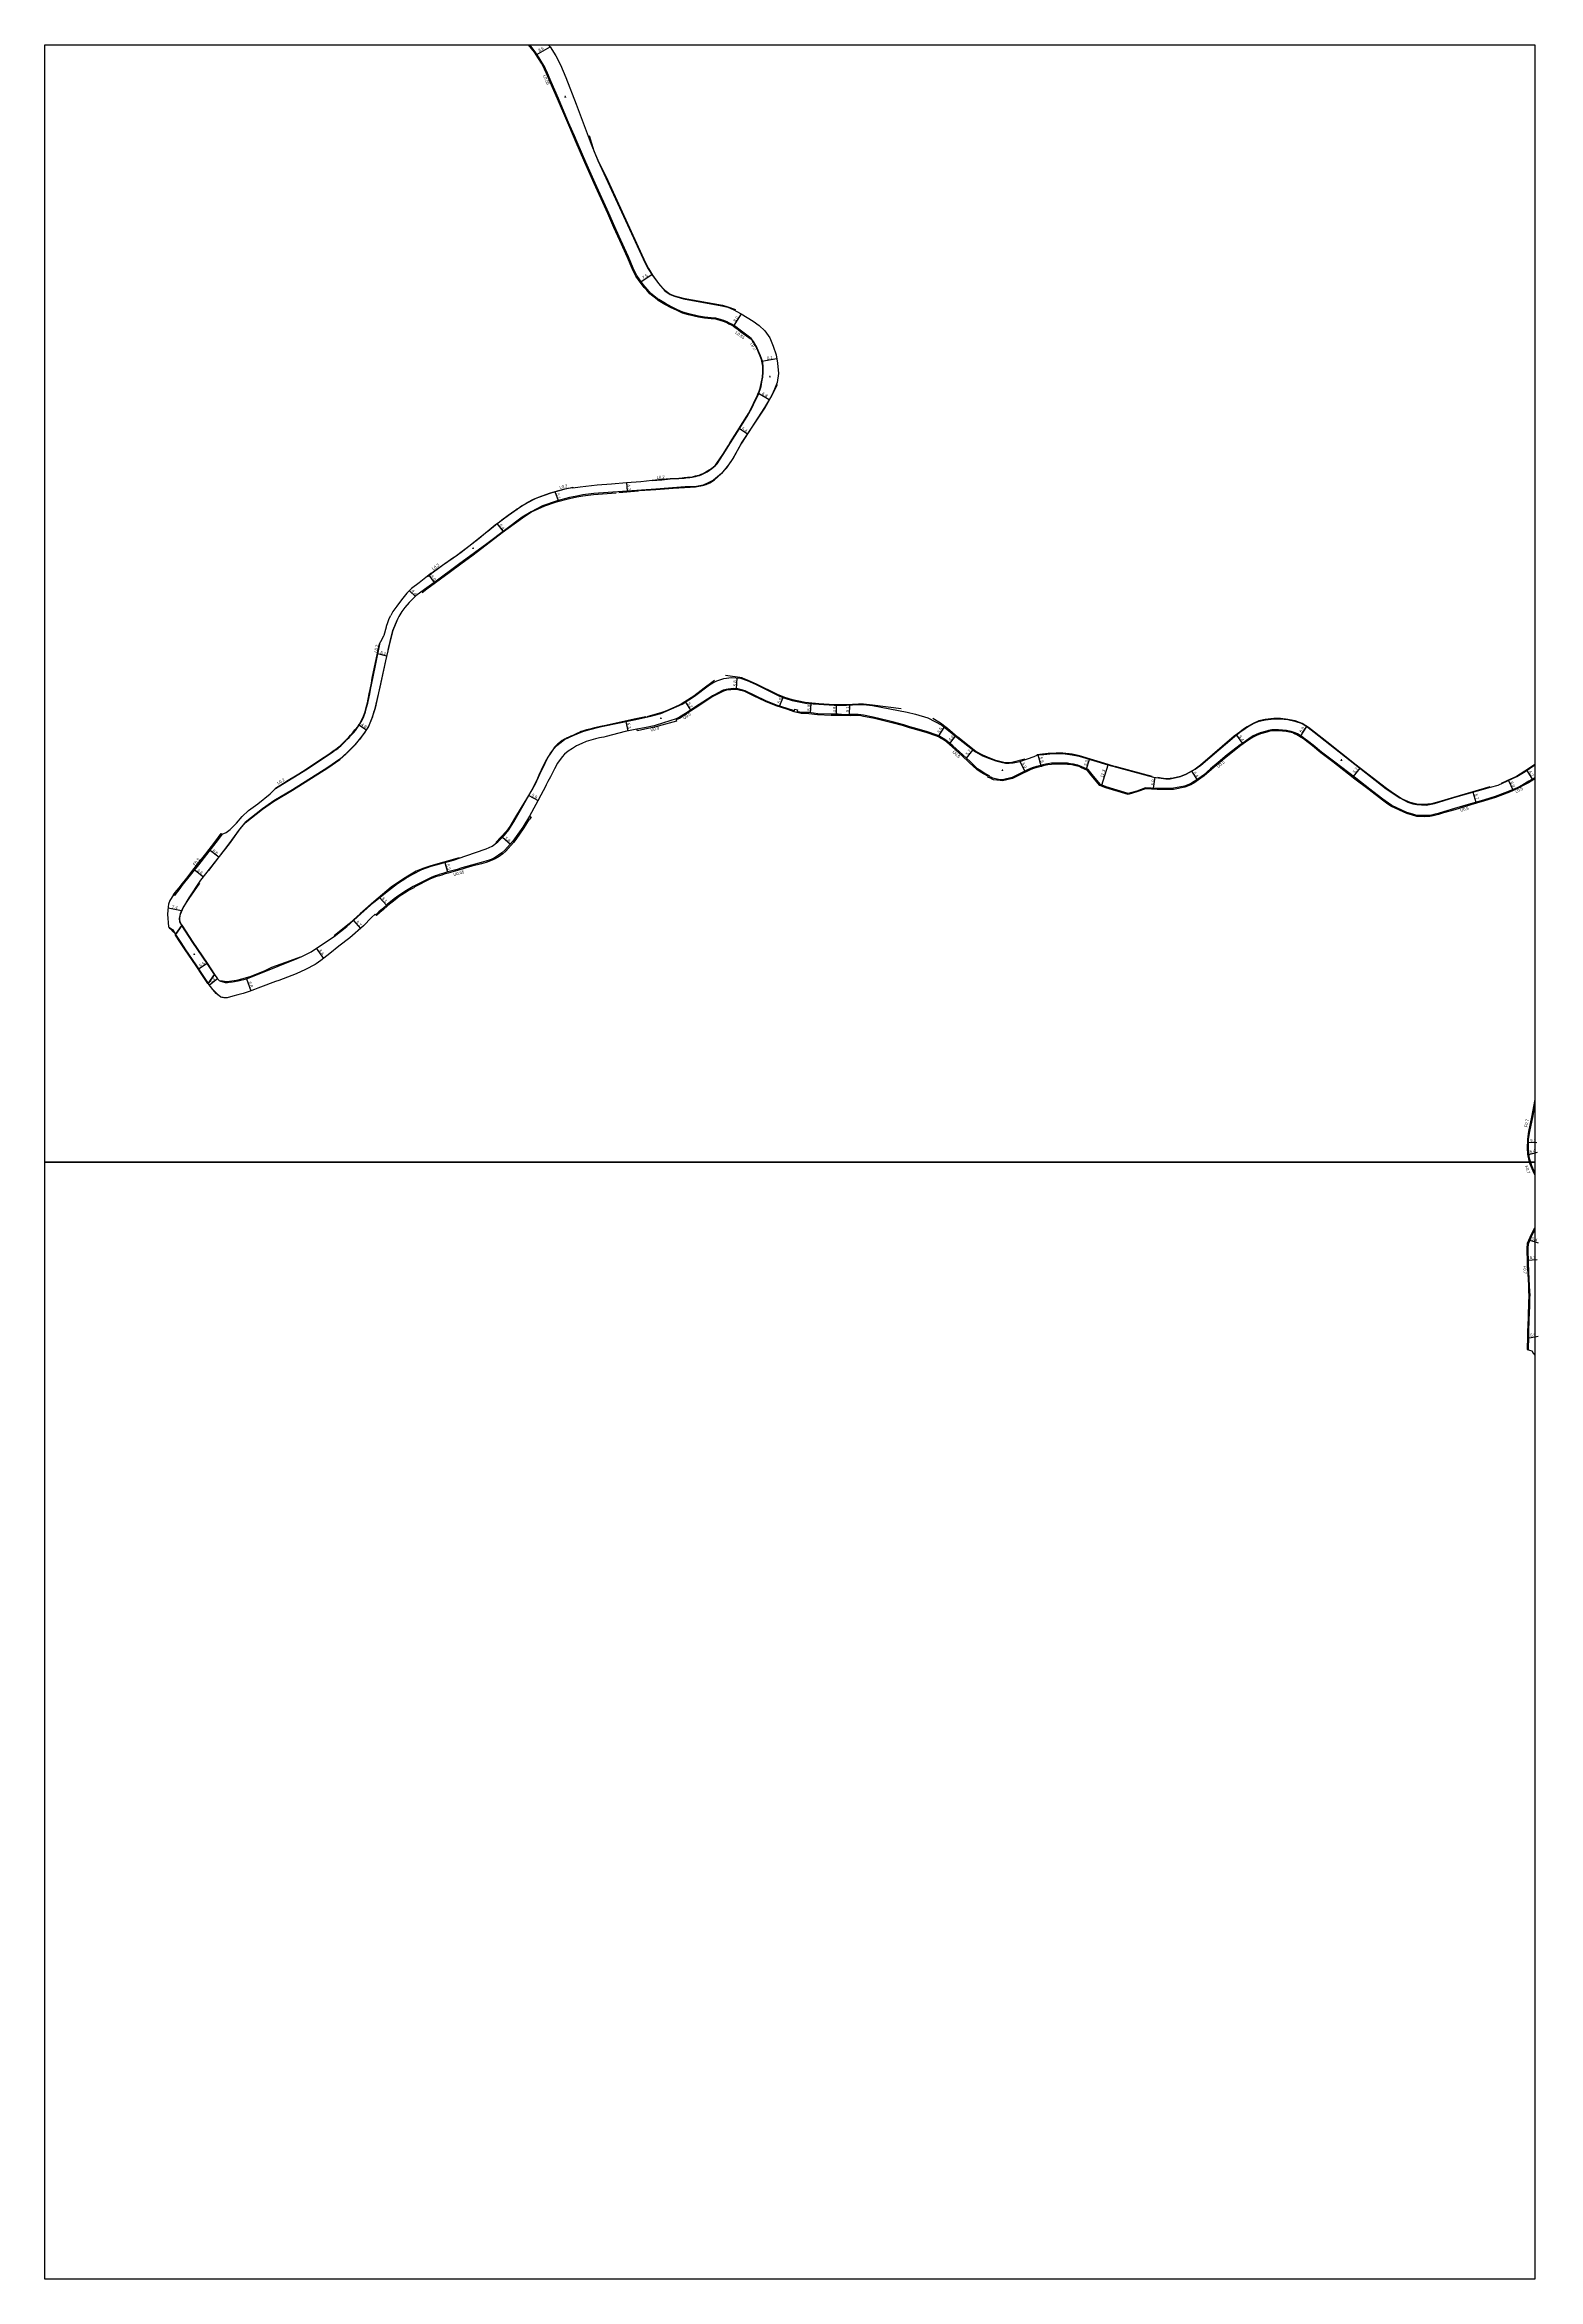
# Model space of a CAD drawing. Header units: metres. Extents: x -29600 to -27998, y -77400 to -75000.
# Drawn here: x -28800 to -27998, y -77400 to -76200 of the extents above; entities that cross this region are included whole.
import ezdxf

# ---------------------------------------------------------------- set-up
doc = ezdxf.new("R2010")
doc.units = ezdxf.units.M
doc.header["$LTSCALE"] = 2.5
for name, color, linetype in [('側溝・桝', 7, 'Continuous'), ('図郭', 7, 'Continuous'), ('幅員', 7, 'Continuous'), ('歩道・分離帯・安全施設', 7, 'Continuous'), ('舗装', 7, 'Continuous'), ('道路', 7, 'Continuous')]:
    doc.layers.add(name, color=color, linetype=linetype)
doc.styles.get("Standard").update_dxf_attribs({"font": ''})
doc.styles.add('YOKO_DECO', font='txt.shx', dxfattribs={"bigfont": 'extfont.shx'})
doc.styles.get('Standard').set_extended_font_data('@MS PGothic')

msp = doc.modelspace()

# ---------------------------------------------------------------- linework, layer by layer
at = {"layer": '側溝・桝'}
for points in [[(-28473.9, -76433.8), (-28473.9, -76434), (-28468.6, -76433.6), (-28464.1, -76433.2), (-28459.5, -76433), (-28457.7, -76432.8), (-28456.7, -76432.7), (-28454.9, -76432.5), (-28453.7, -76432.4), (-28452.4, -76432.2), (-28451.6, -76432.1), (-28450.5, -76431.8), (-28449.6, -76431.6), (-28448.5, -76431.3), (-28447.5, -76430.9), (-28446.4, -76430.4), (-28445.4, -76429.9), (-28444.4, -76429.3), (-28443.1, -76428.5), (-28441.9, -76427.6), (-28440.9, -76426.9), (-28440, -76426.1), (-28439.3, -76425.4), (-28439, -76425), (-28435.7, -76420.1), (-28432.6, -76415.3), (-28431.8, -76413.8), (-28428.1, -76407.9), (-28426.2, -76405), (-28422.9, -76399.6), (-28422, -76398.1), (-28420.3, -76395.1), (-28418.3, -76390.9), (-28417.5, -76389.2), (-28416.8, -76387.7), (-28416.2, -76386), (-28415.8, -76385.1), (-28415.4, -76383.6), (-28414.9, -76381.1), (-28414.5, -76378.5), (-28414.3, -76375.8), (-28414.3, -76373.8), (-28414.3, -76372.6), (-28414.5, -76370.9), (-28414.7, -76370), (-28414.9, -76369), (-28415.6, -76367.1), (-28416.9, -76364.2), (-28417.9, -76362), (-28418.8, -76360.6), (-28419.5, -76359.4), (-28420, -76358.6), (-28420.7, -76357.8), (-28420.7, -76357.8), (-28421.6, -76357), (-28425.9, -76353.9), (-28427.4, -76352.8), (-28429, -76351.6), (-28429.7, -76351), (-28430.3, -76350.6), (-28431.3, -76350), (-28432.3, -76349.5), (-28433.6, -76348.8), (-28434.4, -76348.5), (-28435.4, -76348.1), (-28436.6, -76347.7), (-28439.6, -76346.9), (-28442.1, -76346.7), (-28445.7, -76346.3), (-28448.9, -76345.8), (-28454.2, -76344.6), (-28457.4, -76343.6), (-28460.2, -76342.3), (-28463.5, -76340.8), (-28466.7, -76339), (-28470.3, -76336.9), (-28470.9, -76336.4), (-28474.7, -76333.4), (-28476.3, -76331.5), (-28477.8, -76329.9), (-28479.3, -76328), (-28482.1, -76324), (-28484, -76320), (-28486.6, -76314), (-28490.7, -76305), (-28493.9, -76297.9), (-28497.2, -76290.4), (-28504.5, -76274.3), (-28509.4, -76263), (-28514.1, -76252.3), (-28515.6, -76248.9), (-28518.7, -76241.7), (-28524.2, -76228.9), (-28528.1, -76219.9), (-28530, -76215.3), (-28531.1, -76213), (-28531.7, -76211.7), (-28532.9, -76209.7), (-28534.5, -76207.1), (-28536.7, -76203.8), (-28539.6, -76200)], [(-28516.4, -76437.9), (-28517.7, -76438.1), (-28518.8, -76438.3), (-28520.6, -76438.7), (-28521.2, -76438.8), (-28525.8, -76440.1), (-28528.3, -76440.9), (-28534.8, -76443.1), (-28536.6, -76443.9), (-28537.8, -76444.5), (-28540, -76445.6), (-28540.8, -76446.1), (-28541.4, -76446.4), (-28542.5, -76447.1), (-28543.8, -76447.9), (-28545.6, -76449.1), (-28546.2, -76449.5), (-28546.5, -76449.7), (-28547.2, -76450.1), (-28547.9, -76450.7), (-28549.2, -76451.5), (-28551, -76452.8), (-28554.4, -76455.4), (-28555.8, -76456.4), (-28557.7, -76457.9), (-28559.3, -76459.1), (-28560, -76459.7), (-28561.2, -76460.7), (-28563.3, -76462.4), (-28566.8, -76465.2), (-28572.2, -76469.4), (-28576.4, -76472.7), (-28578.9, -76474.5), (-28580.7, -76475.8), (-28586.4, -76479.7), (-28589.3, -76481.8), (-28592.5, -76484.1)], [(-28594.5, -76485.4), (-28594.4, -76485.5), (-28592.5, -76484.1)], [(-28676, -76599.5), (-28670, -76595.7), (-28663.5, -76591.7), (-28658.9, -76588.8), (-28652.4, -76584.5), (-28647.4, -76581.1), (-28646, -76580.2), (-28644.4, -76579.1), (-28643.7, -76578.6), (-28642.5, -76577.7), (-28641.9, -76577.2), (-28641, -76576.5), (-28640.4, -76575.9), (-28638.9, -76574.4), (-28637.7, -76573.2), (-28636.5, -76572), (-28635.6, -76571), (-28634.1, -76569.3), (-28633.2, -76568.2), (-28631.7, -76566.2), (-28630.9, -76565), (-28630.7, -76564.6), (-28630.1, -76563.6), (-28629.4, -76562.3), (-28628.7, -76560.7), (-28627.8, -76558.3), (-28627.2, -76556), (-28626.5, -76553.6), (-28625.5, -76548.6), (-28625.1, -76546.3), (-28624.4, -76542.8), (-28623.9, -76540.3), (-28620, -76521.9), (-28620.2, -76521.8)], [(-28397.4, -76557.7), (-28401.4, -76556.4), (-28407.1, -76554.6), (-28412.8, -76552.3), (-28418.8, -76549.5), (-28424, -76547), (-28427.9, -76545.9), (-28430.2, -76545.8), (-28431.7, -76545.9), (-28433, -76546.1), (-28434.1, -76546.3), (-28435.7, -76546.7), (-28436.4, -76547), (-28440, -76548.9), (-28441.4, -76549.7), (-28444.2, -76551.5), (-28451.1, -76555.9), (-28455.9, -76559.1), (-28459.1, -76561.2), (-28461, -76562.1), (-28467.8, -76564.1), (-28472.8, -76565.7), (-28477.9, -76566.8), (-28482, -76567.6)], [(-28021.1, -76604.3), (-28021.3, -76603.8), (-28027, -76605.5), (-28034.5, -76607.7), (-28043.1, -76610.2), (-28049, -76612), (-28051.8, -76612.9), (-28054.1, -76613.4), (-28054.7, -76613.5), (-28056.4, -76613.9), (-28057.7, -76613.9), (-28059.3, -76614), (-28061.1, -76613.9), (-28063.3, -76613.9), (-28065.5, -76613.2), (-28068.6, -76612.4), (-28076.7, -76608.6), (-28078.6, -76607.3), (-28081.5, -76605.2), (-28088.5, -76599.8), (-28096.1, -76593.9), (-28108, -76584.7), (-28114.5, -76579.9), (-28119, -76576.1), (-28121.3, -76574.3), (-28123.9, -76572.4), (-28125.1, -76571.5), (-28127.4, -76570.1), (-28128.7, -76569.5), (-28129.7, -76569.1), (-28130.7, -76568.8), (-28131.6, -76568.6), (-28133.3, -76568.2), (-28137.6, -76567.9), (-28140, -76567.9), (-28141.2, -76568), (-28142.9, -76568.3), (-28144, -76568.6), (-28147.4, -76569.6), (-28149.6, -76570.5), (-28151.1, -76571.2), (-28152.7, -76572.2), (-28155.5, -76574.1), (-28158.2, -76575.9), (-28165.1, -76581.4), (-28170, -76585.5), (-28174, -76588.9), (-28177.9, -76592.2), (-28180.8, -76594.4), (-28182.8, -76595.7), (-28184.9, -76596.9), (-28188.1, -76598.2), (-28193.9, -76599.3), (-28202.8, -76599.4), (-28209, -76599), (-28213.7, -76600.8), (-28218.3, -76602.1), (-28230.1, -76598.6), (-28233.2, -76597.3), (-28237.7, -76591.9), (-28239.7, -76589.3), (-28243.1, -76587.8), (-28244.4, -76587.2), (-28245.3, -76586.9), (-28246.2, -76586.7), (-28247.7, -76586.4), (-28249.2, -76586.1), (-28250.8, -76585.9), (-28252.8, -76585.8), (-28254.2, -76585.8), (-28255.7, -76585.9), (-28257.5, -76585.8), (-28259.5, -76585.9), (-28261.5, -76586.2), (-28262.5, -76586.4), (-28264.1, -76586.8), (-28265.1, -76587.1), (-28266.6, -76587.4), (-28267.5, -76587.6), (-28269.9, -76588.4), (-28271.1, -76588.9), (-28272.3, -76589.4), (-28275.5, -76591.1), (-28280.5, -76593.6), (-28285.8, -76594.7), (-28287, -76594.7), (-28290.3, -76594.1), (-28291.4, -76593.7), (-28292, -76593.3), (-28292.7, -76593.1), (-28292.5, -76592.8), (-28295.8, -76591.1), (-28297.4, -76590), (-28299.1, -76588.8), (-28303.2, -76585), (-28307.1, -76581.4), (-28312.4, -76576.6), (-28315.3, -76574.1), (-28316.2, -76573.4), (-28317.7, -76572.5), (-28318.5, -76572), (-28319.9, -76571.2), (-28321.4, -76570.6), (-28326.1, -76569), (-28331.5, -76567.4), (-28335.5, -76566.3), (-28338.8, -76565.2), (-28344.9, -76563.6), (-28352.9, -76561.7), (-28354.4, -76561.3), (-28355.2, -76561.2), (-28360.3, -76560.1), (-28361.8, -76559.8), (-28363.2, -76559.7), (-28363.8, -76559.7), (-28365.2, -76559.7), (-28367.9, -76559.7), (-28367.9, -76559.8), (-28370.3, -76559.8), (-28374, -76559.6), (-28377.8, -76559.6), (-28384.9, -76559.3), (-28389.6, -76558.7), (-28391.3, -76558.7), (-28393.8, -76558.6), (-28396.1, -76558)], [(-28000, -76593.7), (-28003.2, -76595.5), (-28006.4, -76597.4), (-28009.5, -76599), (-28013.8, -76600.9), (-28021.3, -76603.8)], [(-28539.7, -76614.3), (-28543.3, -76620.2), (-28547.7, -76626.4), (-28548.8, -76627.9), (-28552.9, -76632.6), (-28554.5, -76634), (-28556.4, -76635.3), (-28558.5, -76636.6), (-28559.9, -76637.4), (-28560.9, -76637.7), (-28563.2, -76638.4), (-28565.6, -76639.1), (-28570.8, -76640.6), (-28574, -76641.5), (-28576, -76642.1), (-28578.6, -76642.9), (-28583.5, -76644.2), (-28585.7, -76644.9), (-28587, -76645.3), (-28588.2, -76645.6), (-28589.1, -76645.9), (-28590.3, -76646.3), (-28591.6, -76646.8), (-28592.2, -76647), (-28593.5, -76647.7), (-28601.5, -76651.7), (-28602.2, -76652.1), (-28604.9, -76653.6), (-28605.8, -76654.2), (-28609.9, -76656.8), (-28612.3, -76658.7), (-28616.2, -76661.8), (-28618.7, -76664), (-28620.6, -76665.6), (-28622.2, -76667.3)], [(-28704.7, -76624), (-28708.2, -76628.5), (-28713.1, -76634.8), (-28717.5, -76640.4), (-28721.2, -76645.1), (-28722.6, -76646.9), (-28726.3, -76651.6), (-28727.4, -76653.1), (-28728.6, -76654.5), (-28729.5, -76655.6), (-28730.4, -76656.8), (-28730.8, -76656.5)], [(-28002.2, -76800), (-28002.3, -76799.8), (-28002.8, -76798.1), (-28003, -76796.6), (-28003.2, -76795.6), (-28003.4, -76792.8), (-28003.3, -76787.8), (-28002.7, -76783.7), (-28001.1, -76776.1), (-28000, -76770.1)], [(-28000, -76805.4), (-28000, -76805.3), (-28000.5, -76804.5), (-28001, -76803.3), (-28001.5, -76802), (-28001.8, -76801.2), (-28002.2, -76800)], [(-28003.3, -76900.9), (-28003.2, -76893.5), (-28003.1, -76889.9), (-28003.1, -76888.8), (-28003, -76886.9), (-28002.9, -76884.4), (-28002.8, -76881.3), (-28002.7, -76876.8), (-28002.6, -76874.7), (-28002.6, -76872.9), (-28002.5, -76871.4), (-28002.6, -76869.6), (-28002.8, -76866.3), (-28002.9, -76863), (-28003.3, -76854.5), (-28003.6, -76846.3), (-28003.4, -76843.9), (-28001.3, -76839.1), (-28000, -76836.6)]]:
    msp.add_lwpolyline(points, dxfattribs=at)
msp.add_lwpolyline([(-28397.6, -76558.3), (-28397.3, -76556.9), (-28395.9, -76557.2), (-28396.2, -76558.6)], close=True, dxfattribs=at)
at = {"layer": '図郭'}
for points in [[(-28800, -76200), (-28000, -76200), (-28000, -76800), (-28800, -76800)], [(-28800, -76800), (-28000, -76800), (-28000, -77400), (-28800, -77400)]]:
    msp.add_lwpolyline(points, close=True, dxfattribs=at)
at = {"layer": '幅員'}
for points in [[(-28536.2, -76205.4), (-28528.7, -76201.2)], [(-28480.3, -76327.5), (-28474, -76323.4)], [(-28430.1, -76351.4), (-28425.8, -76344.6)], [(-28414.9, -76370), (-28406.9, -76368.6)], [(-28416.8, -76387.1), (-28411, -76390.5)], [(-28427.2, -76406), (-28422.7, -76409)], [(-28487.7, -76435.1), (-28487.3, -76439.8)], [(-28526.1, -76440), (-28524.4, -76444.8)], [(-28557.2, -76457.2), (-28553.9, -76461.5)], [(-28621.3, -76527), (-28616.4, -76528.1)], [(-28428.5, -76545.9), (-28428.2, -76540.1)], [(-28456, -76553), (-28453.2, -76557.3)], [(-28405.4, -76555.2), (-28403.5, -76550.5)], [(-28388.8, -76558.8), (-28388.5, -76553.9)], [(-28374.8, -76559.6), (-28374.8, -76554.7)], [(-28367.9, -76559.7), (-28367.8, -76554.6)], [(-28631.4, -76565.3), (-28627.3, -76567.9)], [(-28488, -76563.5), (-28487, -76568.6)], [(-28319.9, -76571.2), (-28317, -76566.6)], [(-28314.1, -76575.2), (-28311, -76571.3)], [(-28160.1, -76570.7), (-28157, -76575.1)], [(-28125.6, -76571.2), (-28122.4, -76566.2)], [(-28305.1, -76583.2), (-28301.6, -76578.8)], [(-28266.7, -76581.4), (-28265.1, -76587.1)], [(-28240.6, -76588.9), (-28239, -76583.8)], [(-28276.5, -76584.9), (-28273.8, -76590.2)], [(-28232.4, -76597.6), (-28229.1, -76586.8)], [(-28204.6, -76599.3), (-28203.7, -76593.4)], [(-28184.3, -76590.2), (-28181.3, -76594.7)], [(-28097.3, -76593), (-28093.8, -76588.5)], [(-28014, -76595.1), (-28011.6, -76600.5)], [(-28004.2, -76589.7), (-28001, -76594.9)], [(-28540, -76603.2), (-28535.1, -76605.8)], [(-28033.3, -76601.4), (-28031.7, -76606.8)], [(-28554.2, -76625.6), (-28550, -76629.3)], [(-28720, -76642.8), (-28714.8, -76646.8)], [(-28711.7, -76632.1), (-28706.5, -76636.2)], [(-28585.2, -76639.2), (-28583.7, -76644.3)], [(-28733.8, -76663.5), (-28726.5, -76664.9)], [(-28620.2, -76658), (-28616.5, -76662.1)], [(-28634.2, -76670.4), (-28630.5, -76674.6)], [(-28654.2, -76685.2), (-28650.4, -76690.7)], [(-28691.7, -76701.6), (-28689.3, -76708)], [(-28004, -76789.4), (-27998.9, -76789.5)], [(-28003.8, -76796.1), (-27998.5, -76794.8)], [(-28003.2, -76841.8), (-27998.1, -76843.4)], [(-28004, -76852.7), (-27998.7, -76852.4)], [(-28003.9, -76894.6), (-27998.1, -76893.6)]]:
    msp.add_lwpolyline(points, dxfattribs=at)
at = {"layer": '幅員', "flags": 128}
for points in [[(-28593.8, -76484.8), (-28590.9, -76488.8)], [(-28604.1, -76493.2), (-28601, -76496.3)], [(-28712.8, -76693.4), (-28717.4, -76696.5)], [(-28707.3, -76701.7), (-28711.5, -76705.1)]]:
    msp.add_lwpolyline(points, dxfattribs=at)
at = {"layer": '歩道・分離帯・安全施設'}
for points in [[(-28507.6, -76248.7), (-28505.1, -76257), (-28503, -76262), (-28497.6, -76273), (-28477.5, -76317.2), (-28475.9, -76320.2), (-28473.6, -76323.8), (-28470.5, -76328.2), (-28467, -76331.9), (-28464.1, -76333.9), (-28461.9, -76334.9), (-28457.2, -76336.2), (-28436.1, -76339.9), (-28433.2, -76340.7), (-28429.1, -76342.2)], [(-28480.6, -76439.4), (-28471.9, -76438.8), (-28462.5, -76438.1), (-28453.4, -76437.6), (-28450.5, -76437.4), (-28446.8, -76436.7), (-28444.9, -76436.1), (-28442.9, -76435.2), (-28440.4, -76433.6), (-28436.8, -76430.4), (-28433.8, -76427.3), (-28430.4, -76422.3), (-28425.8, -76414), (-28413.3, -76395.2), (-28409.7, -76388.7), (-28406.6, -76382.5)], [(-28491.7, -76440.4), (-28481.2, -76439.5)], [(-28597.4, -76494.1), (-28594.9, -76492.2), (-28582.8, -76483.4), (-28576.6, -76478.8), (-28570, -76473.9), (-28554.3, -76462), (-28543.5, -76454), (-28538.7, -76450.9), (-28531.5, -76447.6), (-28525.2, -76445.5), (-28518.2, -76443.7), (-28514.3, -76442.8), (-28511.1, -76442.2), (-28505.3, -76441.5), (-28493.2, -76440.7)], [(-28615.6, -76524.7), (-28614.6, -76520.4), (-28613, -76514.6), (-28610.6, -76508.6)], [(-28622.8, -76557.2), (-28619.8, -76545), (-28616.5, -76529.3)], [(-28447.5, -76546.8), (-28451.4, -76549.8), (-28457.8, -76553.8), (-28459.4, -76554.6), (-28461.4, -76555.6), (-28464.9, -76557.1), (-28467, -76558), (-28468.2, -76558.5), (-28468.7, -76558.7), (-28476.8, -76560.9)], [(-28440.4, -76541.5), (-28447.4, -76546.6)], [(-28425.6, -76540), (-28434.4, -76538.8)], [(-28340.2, -76556.7), (-28355.5, -76554.6), (-28360.3, -76554.1), (-28363.1, -76554.1), (-28369.5, -76554.5), (-28376.1, -76554.5), (-28384.3, -76553.9), (-28391.7, -76553.2), (-28398.5, -76551.9), (-28402.6, -76550.6), (-28406.6, -76549), (-28417.9, -76543.4), (-28422.7, -76541.2), (-28425.4, -76540.2)], [(-28637.8, -76580.5), (-28633.2, -76575.8), (-28631, -76573.2), (-28628.3, -76569.7), (-28626.1, -76566.3), (-28623.9, -76560.7), (-28623.1, -76557.8)], [(-28500, -76565.8), (-28500.7, -76566), (-28504.8, -76566.9), (-28507.4, -76567.6), (-28508.3, -76567.8), (-28509.1, -76568), (-28511.2, -76568.7), (-28511.9, -76568.9), (-28512.9, -76569.3), (-28514, -76569.8), (-28515.3, -76570.4), (-28516.4, -76570.9), (-28517.6, -76571.4), (-28518.6, -76571.8), (-28519.4, -76572.2), (-28520.1, -76572.5), (-28520.9, -76572.9), (-28521.6, -76573.4), (-28522.1, -76573.7), (-28523, -76574.3), (-28523.5, -76574.6), (-28523.9, -76575), (-28524.5, -76575.5), (-28525.6, -76576.6), (-28526.2, -76577.3), (-28526.9, -76578.2), (-28528.4, -76580.2), (-28529.2, -76581.6), (-28529.9, -76582.6), (-28530.6, -76583.9), (-28531.1, -76584.7), (-28533.5, -76589.6), (-28534.7, -76592.3), (-28535.4, -76594.1), (-28537.9, -76599.2), (-28541.3, -76605), (-28544.1, -76609.6), (-28547.2, -76614.7), (-28550.3, -76619.9), (-28552, -76622.4), (-28557.7, -76628.5)], [(-28477.3, -76561), (-28482.7, -76562.1), (-28499.6, -76565.7)], [(-28309.9, -76571.8), (-28315.3, -76567.2), (-28319, -76564.4), (-28323.1, -76561.8)], [(-28273.8, -76583.7), (-28280.8, -76585.5), (-28282.2, -76585.6), (-28284.2, -76585.6), (-28285.7, -76585.2), (-28289.3, -76584.4), (-28292.6, -76583.2), (-28296.3, -76581.6), (-28300, -76579.5), (-28309.8, -76571.9)], [(-28111.7, -76574.4), (-28118.3, -76569.2), (-28121.5, -76566.6), (-28124.8, -76564.6), (-28128.7, -76563.1), (-28132.5, -76562.3), (-28136.5, -76561.9), (-28140.1, -76561.9), (-28144.7, -76562.4), (-28148.1, -76563.1), (-28151.2, -76564.6), (-28154.4, -76566.4), (-28156.3, -76567.6), (-28158.4, -76569.1), (-28161.3, -76571.4), (-28179.4, -76586.9), (-28182.4, -76589.1), (-28187.2, -76591.7), (-28190.2, -76592.9), (-28194.1, -76593.8), (-28195.7, -76594.1), (-28198.1, -76594.2), (-28200.5, -76593.8), (-28202.3, -76593.5)], [(-28711.9, -76643.4), (-28700.9, -76629.1), (-28695.2, -76621.2), (-28692.4, -76617.9), (-28683, -76610.6), (-28677.1, -76606.4), (-28667, -76600.4), (-28648, -76588.4), (-28641.6, -76583.8), (-28638.2, -76580.9)], [(-28225.7, -76587.6), (-28229.1, -76586.6), (-28244.5, -76581.9), (-28248.3, -76581), (-28253.4, -76580.5), (-28256.9, -76580.5), (-28261.2, -76580.6), (-28267.4, -76581.3)], [(-28096.8, -76586.1), (-28111.6, -76574.3)], [(-28205.4, -76593), (-28225.3, -76587.7)], [(-28024.1, -76598.5), (-28043.6, -76604.2), (-28051.5, -76606.5), (-28055.4, -76607.6), (-28059.3, -76608.1), (-28063.3, -76607.9), (-28066.9, -76607), (-28070.7, -76605.3), (-28072.3, -76604.4), (-28075.9, -76602.2), (-28079.6, -76599.5), (-28096.6, -76586.3)], [(-28000, -76586.6), (-28005.3, -76590.2), (-28009.8, -76592.9), (-28014.9, -76595.4), (-28018.1, -76596.8)], [(-28577.4, -76636.6), (-28592.6, -76640.9), (-28596.9, -76642.3), (-28600.5, -76643.9), (-28604.2, -76645.9), (-28607.4, -76647.9), (-28613.9, -76652.5), (-28623.3, -76660.2), (-28630.6, -76666.7), (-28632.2, -76668.2), (-28636.4, -76672), (-28644.5, -76678.5)], [(-28726.9, -76672.2), (-28727.4, -76670.4), (-28727.5, -76668.8), (-28727, -76666.9), (-28725.4, -76663.2), (-28722.4, -76658.5), (-28716.7, -76650.2)], [(-28733.2, -76674.2), (-28732.4, -76674.7), (-28732.2, -76674.9), (-28732, -76675.1), (-28731.9, -76675.3), (-28731.5, -76675.9), (-28731, -76676.4), (-28730.7, -76676.8)], [(-28712.4, -76704.2), (-28714.9, -76700.4), (-28719, -76694.2), (-28724.5, -76686), (-28727, -76682.3), (-28729.7, -76678.2)], [(-28708.9, -76699.1), (-28726.2, -76673.2)], [(-28662.9, -76690), (-28670.7, -76692.9), (-28678.2, -76695.6), (-28681.8, -76697.3), (-28689.3, -76700.4), (-28693.6, -76701.7), (-28697, -76702.5), (-28702.1, -76703.2), (-28703.5, -76703.1), (-28705.4, -76702.8)], [(-28705.5, -76711.4), (-28705.7, -76711.3), (-28706.1, -76711), (-28707.9, -76709.5), (-28709.8, -76707.4), (-28711.4, -76705.5)]]:
    msp.add_lwpolyline(points, dxfattribs=at)
at = {"layer": '舗装'}
for points in [[(-28729.8, -76677.8), (-28726.4, -76673)], [(-28708.9, -76699.4), (-28712.3, -76704.1)]]:
    msp.add_lwpolyline(points, dxfattribs=at)
at = {"layer": '道路'}
for points in [[(-28529.7, -76200), (-28528.7, -76201.2), (-28525.6, -76206), (-28523.1, -76210.8), (-28520.2, -76217.7), (-28514.7, -76232), (-28506.6, -76253.5), (-28503.1, -76262.1), (-28477.6, -76317.3), (-28476, -76320.3), (-28473.7, -76323.9), (-28470.5, -76328.3), (-28467, -76332.1), (-28464.1, -76334.1), (-28461.8, -76335.1), (-28457.1, -76336.4), (-28436.4, -76340.3), (-28433.2, -76341), (-28430.4, -76342.2), (-28426, -76344.5), (-28419.7, -76348.4), (-28416.4, -76350.8), (-28413.3, -76353.7), (-28410.7, -76357.5), (-28408.8, -76361.9), (-28407.3, -76366.6), (-28406.5, -76371), (-28406.1, -76376.6), (-28406.7, -76381.4), (-28408.2, -76384.9), (-28409.8, -76388.6), (-28413.5, -76394.9), (-28425.9, -76414), (-28430.6, -76422.2), (-28432.8, -76425.6), (-28436.7, -76430.2), (-28441, -76433.9), (-28443.7, -76435.3), (-28446.4, -76436.5), (-28450, -76437.2), (-28456.1, -76437.5), (-28471.8, -76438.7), (-28505.2, -76441.1), (-28511.1, -76441.8), (-28514.3, -76442.4), (-28518.2, -76443.2), (-28524.8, -76444.9), (-28532.7, -76447.7), (-28538.8, -76450.8), (-28543.6, -76453.8), (-28562.6, -76468), (-28577.8, -76479.2), (-28589.8, -76488)], [(-28473.9, -76433.8), (-28468.6, -76433.4), (-28464.1, -76433), (-28459.6, -76432.8), (-28457.7, -76432.6), (-28456.7, -76432.5), (-28454.9, -76432.3), (-28453.7, -76432.2), (-28452.4, -76432), (-28451.6, -76431.8), (-28450.6, -76431.6), (-28449.7, -76431.4), (-28448.6, -76431.1), (-28447.6, -76430.7), (-28446.5, -76430.2), (-28445.5, -76429.7), (-28444.5, -76429.1), (-28443.3, -76428.3), (-28442, -76427.5), (-28441, -76426.7), (-28440.1, -76425.9), (-28439.5, -76425.3), (-28439.1, -76424.8), (-28435.9, -76420), (-28432.8, -76415.2), (-28432, -76413.7), (-28428.3, -76407.8), (-28426.4, -76404.9), (-28423.1, -76399.5), (-28422.2, -76398), (-28420.5, -76395), (-28418.5, -76390.8), (-28417.7, -76389.1), (-28417.1, -76387.6), (-28416.4, -76386), (-28416, -76385), (-28415.6, -76383.6), (-28415.1, -76381.1), (-28414.7, -76378.5), (-28414.5, -76375.8), (-28414.5, -76373.8), (-28414.5, -76372.6), (-28414.8, -76370.9), (-28414.9, -76370), (-28415.1, -76369), (-28415.8, -76367.2), (-28417.1, -76364.3), (-28418.1, -76362.1), (-28419, -76360.7), (-28419.7, -76359.5), (-28420.2, -76358.7), (-28420.9, -76358), (-28421.1, -76358.2), (-28421.9, -76357.4), (-28426.2, -76354.3), (-28427.7, -76353.2), (-28429.3, -76352), (-28430.1, -76351.4), (-28430.6, -76351), (-28431.6, -76350.5), (-28432.6, -76350), (-28433.8, -76349.3), (-28434.6, -76349), (-28435.6, -76348.6), (-28436.8, -76348.2), (-28439.7, -76347.4), (-28442.1, -76347.2), (-28445.8, -76346.8), (-28449, -76346.3), (-28454.3, -76345.1), (-28457.6, -76344.1), (-28460.4, -76342.8), (-28463.7, -76341.3), (-28467, -76339.5), (-28470.6, -76337.3), (-28471.2, -76336.8), (-28475.1, -76333.8), (-28476.8, -76331.9), (-28478.2, -76330.3), (-28479.8, -76328.3), (-28482.6, -76324.3), (-28484.5, -76320.2), (-28487.1, -76314.3), (-28491.2, -76305.2), (-28494.4, -76298.1), (-28497.7, -76290.6), (-28505, -76274.5), (-28510, -76263.2), (-28514.6, -76252.5), (-28516.1, -76249.1), (-28519.2, -76241.9), (-28524.7, -76229.1), (-28528.6, -76220.1), (-28530.5, -76215.5), (-28531.6, -76213.2), (-28532.2, -76211.9), (-28533.3, -76210), (-28534.9, -76207.4), (-28537.1, -76204.1), (-28540.2, -76200)], [(-28592.7, -76483.9), (-28589.4, -76481.6), (-28586.5, -76479.5), (-28580.8, -76475.6), (-28579.1, -76474.4), (-28576.6, -76472.5), (-28572.3, -76469.3), (-28566.9, -76465), (-28563.4, -76462.2), (-28561.4, -76460.5), (-28560.1, -76459.5), (-28559.4, -76459), (-28557.9, -76457.7), (-28555.9, -76456.2), (-28554.5, -76455.2), (-28551.1, -76452.7), (-28549.3, -76451.4), (-28548.1, -76450.5), (-28547.3, -76450), (-28546.7, -76449.5), (-28546.4, -76449.3), (-28545.7, -76448.9), (-28544, -76447.7), (-28542.6, -76446.9), (-28541.5, -76446.2), (-28540.9, -76445.9), (-28540.2, -76445.4), (-28537.9, -76444.3), (-28536.7, -76443.7), (-28534.9, -76442.9), (-28528.4, -76440.6), (-28525.9, -76439.9), (-28521.2, -76438.6), (-28520.7, -76438.5), (-28518.9, -76438.1), (-28517.8, -76437.9), (-28516.4, -76437.6)], [(-28516.4, -76437.6), (-28516.4, -76437.9), (-28512.5, -76437.4), (-28503.3, -76436.3), (-28495.6, -76435.9), (-28487.7, -76435.1), (-28480, -76434.6), (-28473.9, -76433.8)], [(-28592.7, -76483.9), (-28598.9, -76488.9), (-28603, -76492.1), (-28605.6, -76494.6), (-28608.5, -76498.2), (-28611, -76501.5), (-28613.1, -76504.4), (-28614.2, -76506.5)], [(-28589.8, -76488), (-28596, -76492.5), (-28600.7, -76496), (-28604.3, -76499.5), (-28606.7, -76502.2), (-28608.3, -76504.4), (-28608.8, -76505.2), (-28609.9, -76507), (-28610.4, -76508.1)], [(-28610.4, -76508.1), (-28613.1, -76514.6), (-28614.6, -76520.2), (-28617, -76530.8), (-28622.6, -76556.3), (-28624.3, -76561.6), (-28626.2, -76566.2), (-28628.3, -76569.4), (-28630.9, -76573.1), (-28633.9, -76576.4), (-28637.7, -76580.3), (-28641.6, -76583.6), (-28647.9, -76588.1), (-28666.9, -76600.1), (-28677, -76606.1), (-28683, -76610.4), (-28692.4, -76617.7), (-28695.2, -76621), (-28701, -76629.1), (-28716.3, -76648.7), (-28722.7, -76658.1), (-28725.5, -76662.9), (-28726.5, -76664.9), (-28727.3, -76666.8), (-28727.8, -76669.3), (-28727.7, -76671.1), (-28726.4, -76673)], [(-28623.4, -76536.8), (-28620.2, -76521.8), (-28619.5, -76520.4), (-28617.9, -76517.5), (-28617.7, -76517.1), (-28616.5, -76512.6), (-28616.4, -76512.2), (-28615.8, -76510.2), (-28615, -76508.2), (-28614.2, -76506.5)], [(-28700, -76703.5), (-28696.1, -76702.8), (-28691.7, -76701.6), (-28684.8, -76699), (-28664.4, -76690.8), (-28662, -76689.7), (-28657, -76687.1), (-28653, -76684.5), (-28644.6, -76678.9), (-28637.8, -76673.6), (-28630.3, -76666.8), (-28623.5, -76660.6), (-28615.5, -76654.2), (-28610.6, -76650.5), (-28606.1, -76647.5), (-28602.4, -76645.4), (-28597.6, -76643), (-28592.5, -76641.1), (-28580.5, -76637.9), (-28573.9, -76635.5), (-28562.9, -76631.9), (-28559.8, -76630.4), (-28556.8, -76628.1), (-28553.2, -76624.5), (-28550.8, -76621.6), (-28548.1, -76617.3), (-28536.5, -76596.9), (-28534.1, -76591.8), (-28531.3, -76585.8), (-28529.6, -76582.6), (-28528, -76580.3), (-28526.7, -76578.2), (-28525.2, -76576.6), (-28523.5, -76575.1), (-28520.9, -76573.2), (-28516.3, -76570.9), (-28511.1, -76568.9), (-28508.1, -76567.9), (-28501, -76566.2), (-28482.6, -76562.3), (-28474.6, -76560.6), (-28469.2, -76559.1), (-28457.8, -76554.1), (-28451.2, -76549.8), (-28443.1, -76543.7), (-28441.3, -76542.6), (-28439.1, -76541.6), (-28435.4, -76540.3), (-28431.3, -76539.9), (-28426.4, -76540.2), (-28422.8, -76541.4), (-28418, -76543.5), (-28405.4, -76549.8), (-28402.7, -76550.9), (-28398.6, -76552.1), (-28390.6, -76553.7), (-28384.3, -76554.2), (-28376.1, -76554.7), (-28369.5, -76554.7), (-28363.1, -76554.4), (-28360.4, -76554.3), (-28355.6, -76554.8), (-28336.9, -76558.4), (-28332.4, -76559.5), (-28325.9, -76561.5), (-28322, -76563.4), (-28318.4, -76565.4), (-28311, -76571.3), (-28300.2, -76579.8), (-28296.5, -76581.8), (-28292.7, -76583.4), (-28289.4, -76584.6), (-28285.7, -76585.5), (-28284.2, -76585.8), (-28282.2, -76585.8), (-28280.1, -76585.7), (-28276.5, -76584.9), (-28268.7, -76582.2), (-28266.7, -76581.4), (-28263.5, -76581.1), (-28260.3, -76580.8), (-28256.9, -76580.7), (-28253.4, -76580.7), (-28248.4, -76581.3), (-28244.6, -76582.1), (-28229.2, -76586.8), (-28204.7, -76593.3), (-28200.5, -76593.9), (-28198.1, -76594.3), (-28195.7, -76594.2), (-28194.1, -76593.9), (-28190.2, -76593), (-28187.1, -76591.8), (-28182.3, -76589.1), (-28179.2, -76586.9), (-28161.2, -76571.5), (-28158.3, -76569.2), (-28156.1, -76567.7), (-28154.2, -76566.4), (-28151.1, -76564.6), (-28148, -76563.2), (-28144.6, -76562.5), (-28140, -76562), (-28136.5, -76562), (-28132.5, -76562.4), (-28128.8, -76563.2), (-28124.9, -76564.6), (-28121.7, -76566.7), (-28118.5, -76569.2), (-28079.7, -76599.6), (-28076, -76602.2), (-28072.5, -76604.5), (-28068.1, -76606.8), (-28065.4, -76607.7), (-28063.3, -76608.1), (-28058.2, -76608.4), (-28053.8, -76607.5), (-28043.5, -76604.3), (-28023.7, -76598.7), (-28019.7, -76597.6), (-28014.7, -76595.4), (-28009.6, -76592.9), (-28005.1, -76590.3), (-28000, -76586.8)], [(-28670.3, -76595.6), (-28670.1, -76595.5), (-28663.6, -76591.6), (-28659.1, -76588.6), (-28652.5, -76584.3), (-28647.5, -76581), (-28646.1, -76580), (-28644.5, -76578.9), (-28643.8, -76578.4), (-28642.6, -76577.5), (-28642, -76577.1), (-28641.1, -76576.4), (-28640.5, -76575.7), (-28639, -76574.2), (-28637.9, -76573.1), (-28636.7, -76571.8), (-28635.8, -76570.8), (-28634.3, -76569.1), (-28633.4, -76568), (-28631.9, -76566.1), (-28631.1, -76564.8), (-28630.8, -76564.5), (-28630.3, -76563.5), (-28629.6, -76562.2), (-28628.9, -76560.6), (-28628, -76558.2), (-28627.4, -76555.9), (-28626.7, -76553.5), (-28625.8, -76548.6), (-28625.3, -76546.3), (-28624.6, -76542.8), (-28624.1, -76540.2), (-28623.4, -76536.8)], [(-28021.1, -76604.3), (-28026.9, -76606), (-28034.3, -76608.2), (-28042.9, -76610.8), (-28048.9, -76612.5), (-28051.7, -76613.4), (-28053.9, -76613.9), (-28054.6, -76614.1), (-28056.3, -76614.4), (-28057.7, -76614.5), (-28059.3, -76614.6), (-28061.1, -76614.4), (-28063.3, -76614.4), (-28065.6, -76613.8), (-28068.7, -76612.9), (-28076.9, -76609.1), (-28078.9, -76607.8), (-28081.8, -76605.7), (-28088.9, -76600.2), (-28096.5, -76594.4), (-28108.4, -76585.1), (-28114.8, -76580.3), (-28119.4, -76576.5), (-28121.6, -76574.7), (-28124.2, -76572.8), (-28125.4, -76572), (-28127.7, -76570.6), (-28128.9, -76570), (-28129.9, -76569.6), (-28130.8, -76569.3), (-28131.7, -76569.1), (-28133.4, -76568.8), (-28137.6, -76568.5), (-28140, -76568.4), (-28141.2, -76568.5), (-28142.8, -76568.9), (-28143.8, -76569.1), (-28147.2, -76570.1), (-28149.4, -76571), (-28150.9, -76571.7), (-28152.4, -76572.6), (-28155.2, -76574.5), (-28157.8, -76576.3), (-28164.8, -76581.8), (-28169.6, -76585.9), (-28173.6, -76589.3), (-28177.5, -76592.6), (-28180.5, -76594.8), (-28182.5, -76596.2), (-28184.7, -76597.4), (-28187.9, -76598.7), (-28193.9, -76599.9), (-28202.8, -76600), (-28208.9, -76599.6), (-28213.6, -76601.3), (-28218.3, -76602.7), (-28230.3, -76599.1), (-28233.5, -76597.8), (-28238.1, -76592.2), (-28240.1, -76589.7), (-28243.3, -76588.3), (-28244.6, -76587.7), (-28245.5, -76587.4), (-28246.3, -76587.2), (-28247.8, -76586.9), (-28249.3, -76586.6), (-28250.8, -76586.5), (-28252.8, -76586.4), (-28254.2, -76586.4), (-28255.7, -76586.4), (-28257.5, -76586.4), (-28259.4, -76586.5), (-28261.4, -76586.8), (-28262.4, -76586.9), (-28264, -76587.3), (-28264.9, -76587.6), (-28266.5, -76587.9), (-28267.3, -76588.1), (-28269.7, -76588.9), (-28270.9, -76589.4), (-28272, -76589.9), (-28275.3, -76591.6), (-28280.3, -76594.1), (-28285.8, -76595.3), (-28287, -76595.2), (-28290.5, -76594.7), (-28291.6, -76594.2), (-28292.2, -76593.8), (-28293.6, -76593.5), (-28293.3, -76593), (-28296, -76591.6), (-28297.7, -76590.4), (-28299.5, -76589.2), (-28303.6, -76585.4), (-28307.5, -76581.8), (-28312.8, -76577), (-28315.7, -76574.5), (-28316.5, -76573.9), (-28318, -76572.9), (-28318.7, -76572.5), (-28320.2, -76571.7), (-28321.5, -76571.1), (-28326.2, -76569.5), (-28331.7, -76567.9), (-28335.6, -76566.8), (-28338.9, -76565.8), (-28345.1, -76564.1), (-28353.1, -76562.2), (-28354.5, -76561.9), (-28355.3, -76561.7), (-28360.4, -76560.7), (-28361.9, -76560.4), (-28363.3, -76560.3), (-28363.8, -76560.2), (-28365.2, -76560.3), (-28367.4, -76560.3), (-28367.4, -76560.4), (-28370.3, -76560.3), (-28374, -76560.2), (-28377.8, -76560.2), (-28385, -76559.9), (-28389.7, -76559.3), (-28391.3, -76559.2), (-28393.9, -76559.1), (-28397.6, -76558.3), (-28401.6, -76556.9), (-28407.2, -76555.1), (-28413, -76552.7), (-28419, -76549.9), (-28424.1, -76547.4), (-28427.9, -76546.4), (-28430.1, -76546.2), (-28431.6, -76546.4), (-28432.9, -76546.5), (-28434, -76546.7), (-28435.5, -76547.2), (-28436.2, -76547.5), (-28439.8, -76549.3), (-28441.2, -76550.1), (-28444, -76551.9), (-28450.8, -76556.3), (-28455.7, -76559.5), (-28458.9, -76561.6), (-28460.9, -76562.5), (-28460.7, -76563.2), (-28472.6, -76566.5), (-28477.7, -76567.6), (-28481.8, -76568.5), (-28482, -76567.6)], [(-28482, -76567.6), (-28488.4, -76568.9), (-28498.6, -76571.5), (-28499.8, -76571.8), (-28501, -76572), (-28502.2, -76572.3), (-28504.3, -76572.8), (-28509.2, -76574.2), (-28511.7, -76575.3), (-28514.5, -76576.6), (-28516.7, -76577.9), (-28518.9, -76579.3), (-28520.9, -76581), (-28522.2, -76582.5), (-28524.6, -76585.8), (-28526.3, -76588.8), (-28528.5, -76593.1), (-28529.8, -76595.7), (-28530.7, -76597.5), (-28531.5, -76599.1), (-28532.3, -76600.7), (-28533.6, -76603), (-28535.2, -76606.1), (-28536.3, -76608.1), (-28539.7, -76614.3), (-28538.9, -76614.8), (-28539.6, -76616.1), (-28539.9, -76615.9), (-28542.8, -76620.6), (-28547.1, -76626.8), (-28548.3, -76628.4), (-28552.5, -76633.1), (-28554.1, -76634.5), (-28556, -76635.9), (-28558.2, -76637.2), (-28559.7, -76638), (-28560.7, -76638.3), (-28563, -76639.1), (-28565.4, -76639.8), (-28570.6, -76641.2), (-28573.8, -76642.1), (-28575.8, -76642.7), (-28578.4, -76643.5), (-28583.3, -76644.9), (-28585.5, -76645.5), (-28586.8, -76645.9), (-28588, -76646.3), (-28588.9, -76646.5), (-28590.1, -76646.9), (-28591.4, -76647.4), (-28592, -76647.6), (-28593.2, -76648.2), (-28601.2, -76652.2), (-28601.9, -76652.7), (-28604.6, -76654.2), (-28605.4, -76654.7), (-28609.6, -76657.4), (-28611.9, -76659.2), (-28615.8, -76662.3), (-28618.3, -76664.5), (-28620.1, -76666.1), (-28621.8, -76667.7), (-28622.6, -76666.9), (-28624.5, -76668.7), (-28628.8, -76673.1), (-28636.2, -76679.7), (-28642, -76684.1), (-28646.9, -76688), (-28651.8, -76691.8), (-28654.2, -76693.6), (-28654.8, -76694), (-28659.9, -76696.6), (-28665, -76698.9), (-28674.3, -76702.5), (-28676, -76703.1), (-28684.1, -76706.1), (-28685.6, -76706.6), (-28687.3, -76707.3), (-28690.2, -76708.4), (-28693.4, -76709.5), (-28696.3, -76710.3), (-28699, -76711), (-28702.1, -76711.8)], [(-28705.2, -76623.6), (-28704.7, -76624), (-28702.5, -76623), (-28700.4, -76621.4), (-28697, -76618), (-28694, -76614.4), (-28690.6, -76611.3), (-28685.6, -76607.7), (-28678.9, -76602.3), (-28676, -76599.5), (-28676.1, -76599.3), (-28670.3, -76595.6)], [(-28000, -76594.3), (-28001, -76594.9), (-28003.4, -76596.3), (-28006.2, -76597.9), (-28009.2, -76599.5), (-28013.6, -76601.4), (-28021.1, -76604.3)], [(-28730.8, -76656.5), (-28729.9, -76655.3), (-28729, -76654.2), (-28727.8, -76652.7), (-28726.7, -76651.3), (-28723, -76646.6), (-28721.6, -76644.8), (-28717.9, -76640.1), (-28713.5, -76634.5), (-28708.6, -76628.2), (-28705.2, -76623.6)], [(-28730.8, -76656.5), (-28732.8, -76659.6), (-28733.5, -76661.6), (-28733.8, -76662.9), (-28734, -76667), (-28733.6, -76673.7), (-28731.4, -76675.2), (-28730.2, -76677.2)], [(-28729.8, -76677.8), (-28730.2, -76677.2)], [(-28712.3, -76704.1), (-28714.8, -76700.3), (-28718.9, -76694.2), (-28724.4, -76686), (-28726.9, -76682.2), (-28729.8, -76677.8)], [(-28726.4, -76673), (-28720.4, -76682.1), (-28712.8, -76693.4), (-28708.9, -76699.4)], [(-28708.9, -76699.4), (-28707.3, -76701.7)], [(-28700, -76703.5), (-28701, -76703.6), (-28701.9, -76703.7), (-28702.9, -76703.7), (-28704.2, -76703.4), (-28705.4, -76703.1), (-28706.1, -76702.7), (-28707.3, -76701.7)], [(-28702.1, -76711.8), (-28702.9, -76711.9), (-28703.6, -76711.9), (-28704.2, -76711.7), (-28704.7, -76711.6), (-28705.2, -76711.4), (-28705.6, -76711.2), (-28706, -76710.9), (-28707.8, -76709.4), (-28709.7, -76707.3), (-28712.3, -76704.1)], [(-28000, -76766.5), (-28001.8, -76775.9), (-28003.4, -76783.6), (-28003.9, -76787.8), (-28004, -76792.8), (-28003.9, -76795.7), (-28003.7, -76796.7), (-28003.4, -76798.3), (-28003, -76800)], [(-28003, -76800), (-28003, -76800), (-28002.4, -76801.5), (-28002.1, -76802.3), (-28001.6, -76803.5), (-28001.1, -76804.8), (-28000.6, -76805.7), (-28000, -76806.9)], [(-28000, -76835.2), (-28000.2, -76835.5), (-28001.9, -76838.9), (-28004.1, -76843.7), (-28004.3, -76846.3), (-28004, -76854.5), (-28003.6, -76863), (-28003.4, -76866.3), (-28003.3, -76869.6), (-28003.2, -76871.5), (-28003.2, -76872.9), (-28003.3, -76874.6), (-28003.3, -76876.8), (-28003.5, -76881.3), (-28003.6, -76884.4), (-28003.7, -76886.8), (-28003.7, -76888.7), (-28003.8, -76889.9), (-28003.9, -76893.5), (-28004, -76900.7), (-28001.6, -76901.4), (-28000.8, -76902.6), (-28000, -76903.7)]]:
    msp.add_lwpolyline(points, dxfattribs=at)
for points in [[(-28712.3, -76704.1), (-28714.8, -76700.3), (-28718.9, -76694.2), (-28724.4, -76686), (-28726.9, -76682.2), (-28729.8, -76677.8), (-28730, -76678), (-28727.1, -76682.4), (-28724.6, -76686.1), (-28719.1, -76694.3), (-28715, -76700.4), (-28712.5, -76704.2)], [(-28729.8, -76677.8), (-28726.9, -76682.2), (-28724.4, -76686), (-28718.9, -76694.2), (-28714.8, -76700.3), (-28712.3, -76704.1), (-28708.9, -76699.4), (-28712.8, -76693.4), (-28720.4, -76682.1), (-28726.4, -76673)], [(-28726.4, -76673), (-28720.4, -76682.1), (-28712.8, -76693.4), (-28708.9, -76699.4), (-28708.7, -76699.3), (-28712.6, -76693.3), (-28720.2, -76681.9), (-28726.2, -76672.9)]]:
    msp.add_lwpolyline(points, close=True, dxfattribs=at)

# ---------------------------------------------------------------- texts
at = {"layer": '側溝・桝'}
for s, rotation, p in [('L0.55', 293, (-28532.5, -76216.6)), ('L0.55', 324, (-28429.4, -76355)), ('L0.2', 302, (-28421.3, -76360.6)), ('L0.2', 14, (-28523.4, -76438.6)), ('L0.2', 4, (-28471.4, -76433.2)), ('L0.2', 36, (-28591.4, -76482.3)), ('L0.2', 78, (-28621.6, -76526.6)), ('U0.5', 34, (-28456.7, -76562.4)), ('U0.9', 14, (-28474.5, -76568.8)), ('U0.5', 318, (-28312.8, -76580.1)), ('L0.2', 32, (-28674.6, -76597.4)), ('U0.5', 40, (-28169.9, -76588.5)), ('L0.5', 26, (-28010, -76601.9)), ('U0.5', 17, (-28039.7, -76612)), ('F0.5', 52, (-28719.3, -76641)), ('U0.65', 16, (-28580.3, -76646.5)), ('F0.7', 79, (-28004, -76781.5)), ('F0.7', 291, (-28005.4, -76802.3)), ('F0.7', 273, (-28006.2, -76855.7))]:
    msp.add_text(s, height=1.6, rotation=rotation, dxfattribs=at).set_placement(p)
at = {"layer": '幅員'}
for s, rotation, p in [('8.6', 30, (-28534.5, -76203.9)), ('7.5', 33, (-28478.6, -76326)), ('8.0', 58, (-28429, -76349.1)), ('8.1', 10, (-28412, -76369.2)), ('6.8', 330, (-28415.1, -76387.9)), ('5.4', 327, (-28426, -76406.6)), ('4.7', 274, (-28487.3, -76436.2)), ('5.1', 289, (-28525.4, -76441.2)), ('5.4', 307, (-28556.1, -76458.2)), ('5.0', 306.1588, (-28592.9, -76485.6)), ('4.4', 314.0171, (-28603.3, -76493.6)), ('5.1', 347, (-28619.9, -76527.1)), ('5.8', 87, (-28428.7, -76544.5)), ('5.2', 303, (-28455, -76553.8)), ('5.0', 68, (-28405.2, -76553.9)), ('5.0', 86, (-28389, -76557.7)), ('4.9', 90, (-28375.1, -76558.6)), ('5.1', 88, (-28368.2, -76558.4)), ('4.8', 328, (-28630.4, -76565.6)), ('5.3', 282, (-28487.4, -76564.4)), ('5.5', 58, (-28319.5, -76569.9)), ('4.9', 51, (-28313.6, -76574.1)), ('5.4', 305, (-28159, -76571.6)), ('6.0', 57, (-28125.1, -76569.6)), ('5.7', 52, (-28304.4, -76581.7)), ('5.9', 286, (-28265.9, -76582.7)), ('5.9', 297, (-28275.5, -76586)), ('5.3', 73, (-28240.6, -76587.4)), ('11.3', 73, (-28231.8, -76593.7)), ('6.0', 81, (-28204.5, -76597.8)), ('5.4', 304, (-28183.5, -76591.1)), ('5.7', 52, (-28096.6, -76591.3)), ('6.0', 294, (-28013.2, -76596.1)), ('6.2', 301, (-28003.3, -76590.5)), ('5.6', 332, (-28538.7, -76603.5)), ('5.7', 286, (-28032.4, -76602.5)), ('5.6', 318, (-28553.1, -76626.3)), ('6.6', 322, (-28718.3, -76643.8)), ('6.6', 322, (-28710.1, -76633.1)), ('5.3', 286, (-28584.4, -76640.3)), ('7.4', 350, (-28731.8, -76663.7)), ('5.5', 311, (-28619.2, -76658.7)), ('5.7', 312, (-28633, -76671.4)), ('6.6', 305, (-28652.9, -76686.6)), ('5.5', 33.6982, (-28716.3, -76695.4)), ('5.4', 39.2495, (-28710.6, -76704)), ('6.8', 291, (-28690.7, -76703.5)), ('5.1', 359, (-28002.4, -76789.2)), ('5.4', 13, (-28002.5, -76795.4)), ('5.4', 343, (-28001.8, -76841.9)), ('5.3', 4, (-28002.6, -76852.2)), ('5.9', 9, (-28002.3, -76893.9))]:
    msp.add_text(s, height=1.6, rotation=rotation, dxfattribs=at).set_placement(p)
at = {"layer": '舗装', "style": 'YOKO_DECO'}
for p in [(-28520.8, -76228.3, 927.2), (-28410.9, -76378.5, 919.2), (-28570.3, -76470.7, 909.4), (-28469.4, -76562.1, 902.3), (-28104.1, -76584.5, 895), (-28286.1, -76590, 895.4), (-28720, -76688.7, 894.7)]:
    msp.add_text('A', height=0.75, dxfattribs=at).set_placement(p)

doc.saveas('drawing.dxf')
